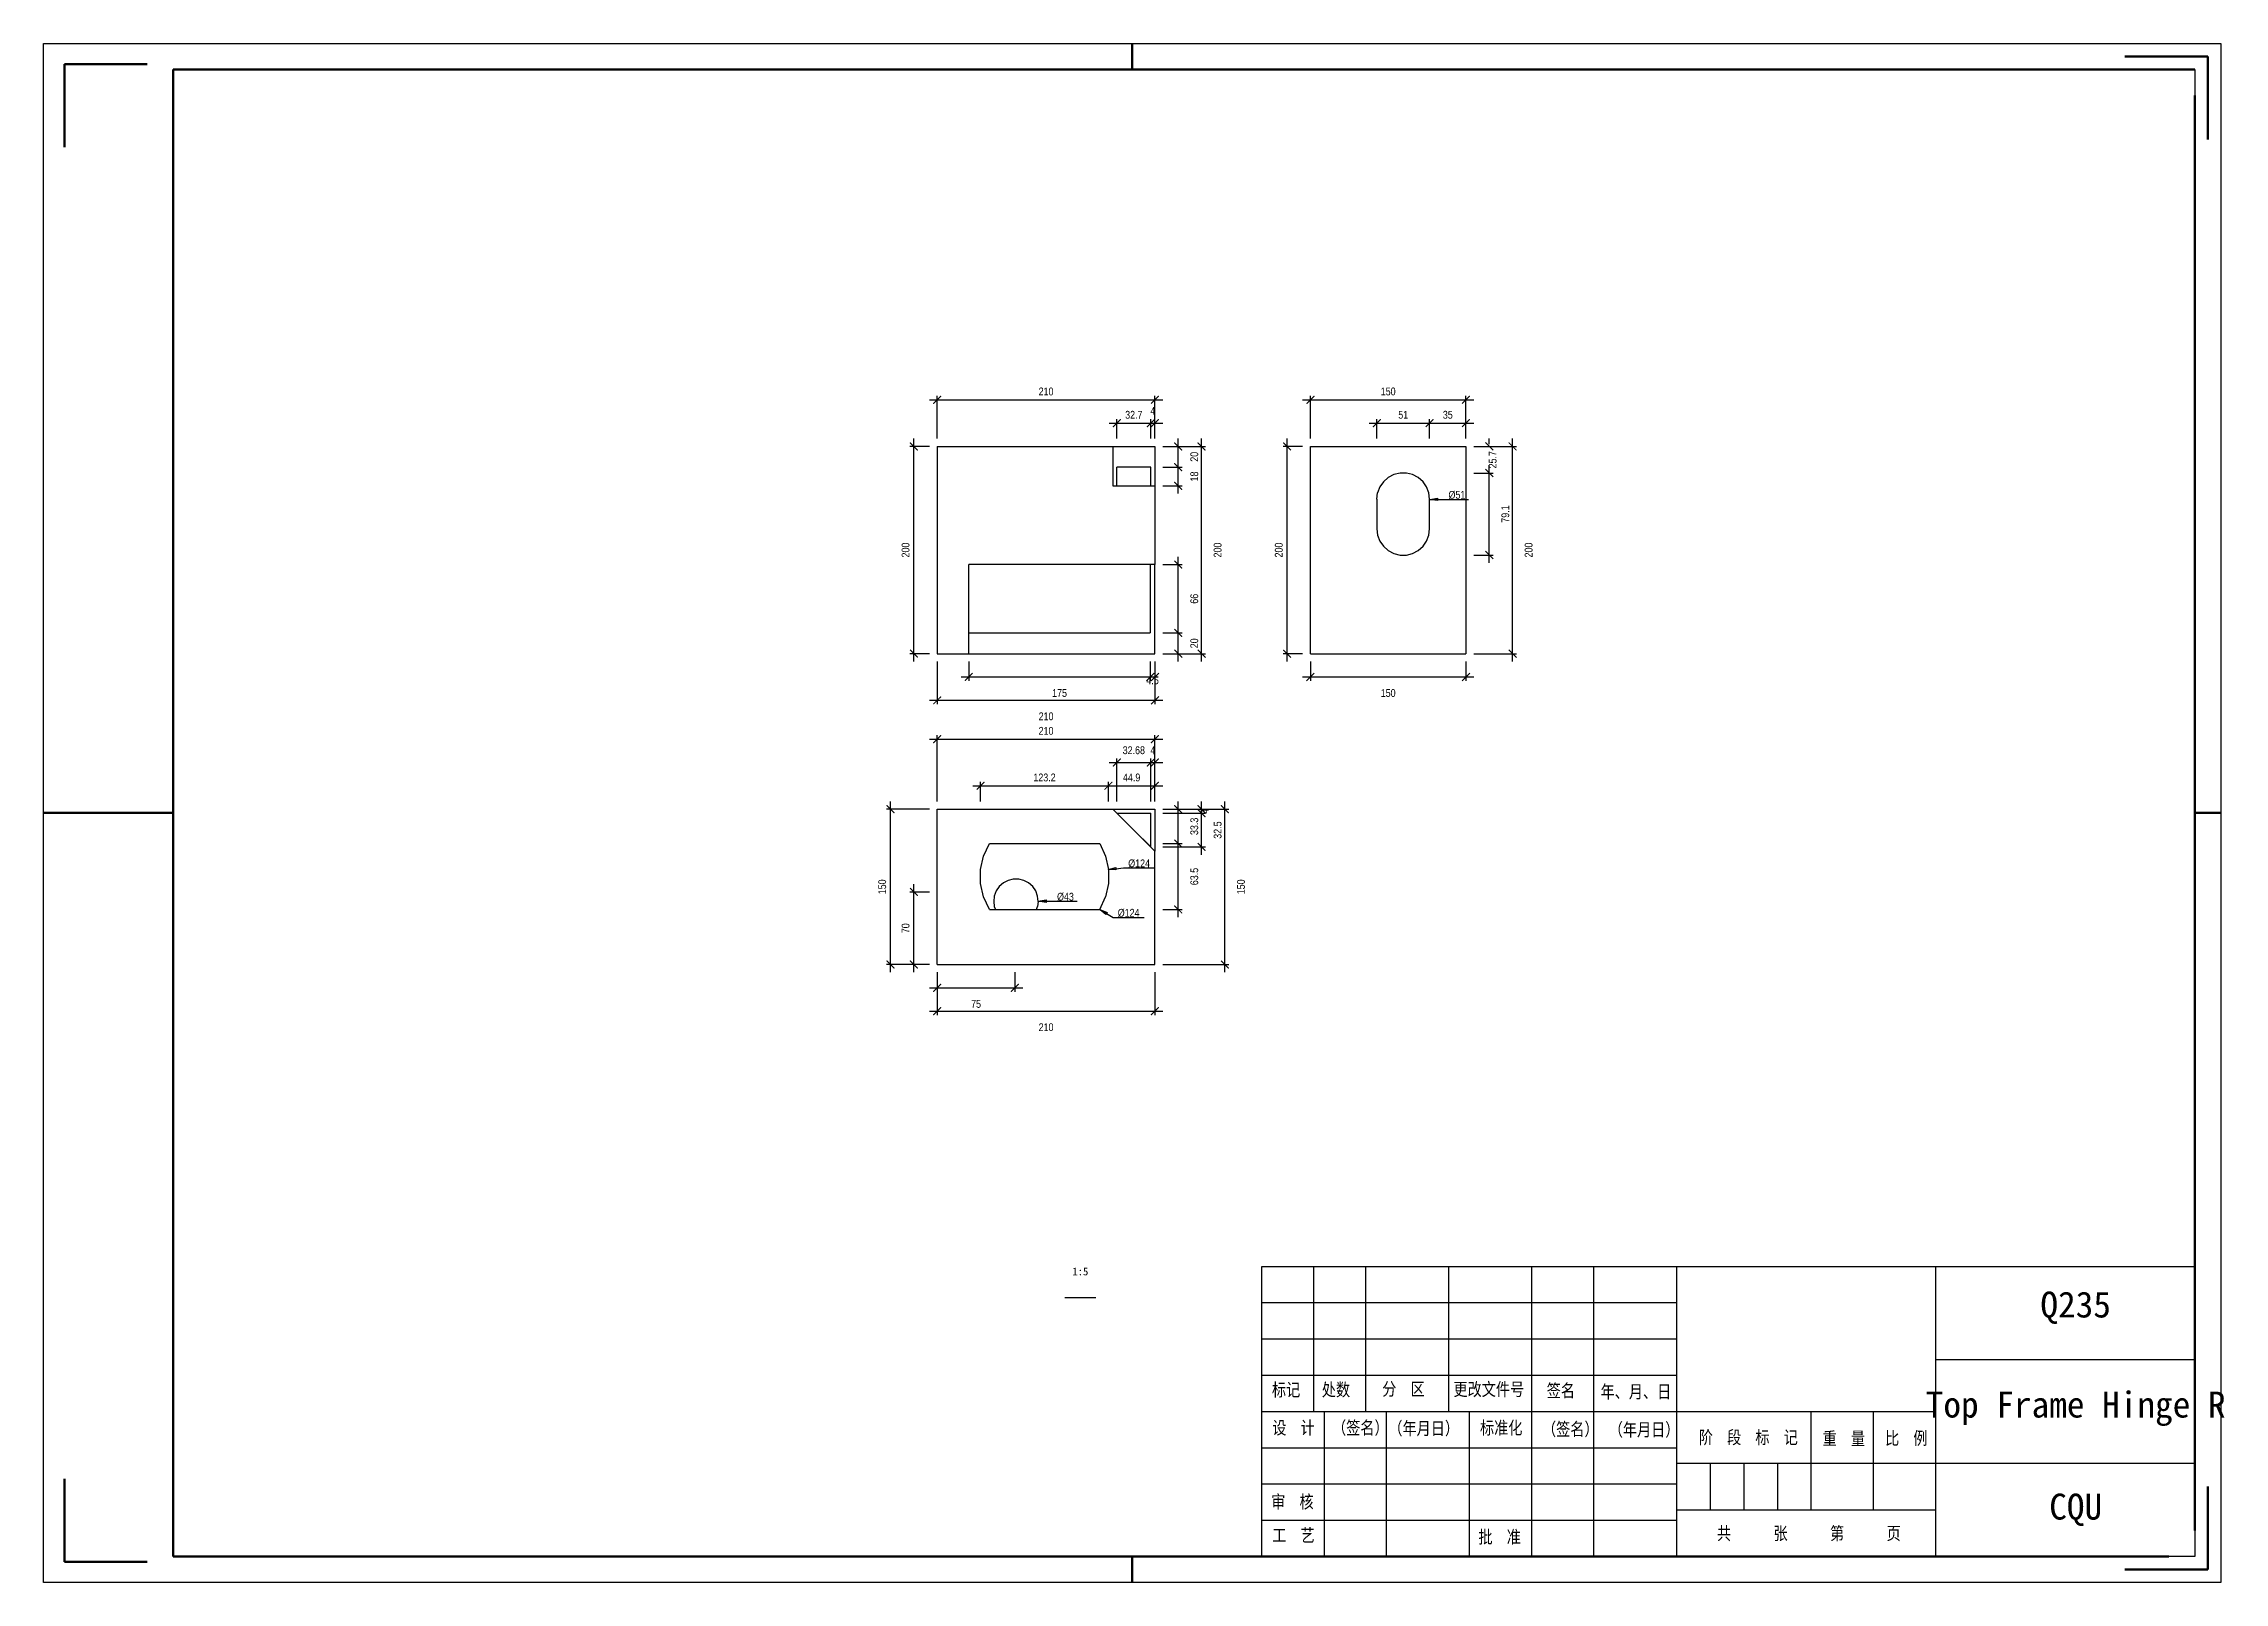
# Model space of a CAD drawing. Header units: millimetres. Extents: x 0 to 1925, y 0 to 4345.
# Drawn here: x 0 to 420.7, y 1835 to 2132 of the extents above; entities that cross this region are included whole.
import ezdxf

# ---------------------------------------------------------------- set-up
doc = ezdxf.new("R2010")
doc.units = ezdxf.units.MM
doc.layers.add('总内框线', color=7, linetype='Continuous', lineweight=50)
doc.layers.add('总外框线', color=7, linetype='Continuous', lineweight=30)
doc.styles.add('OpenSansCondensed-Light', font='OpenSansCondensed-Light.ttf')
doc.styles.add('陈杰（2）', font='gbenor.shx', dxfattribs={"width": 0.8, "bigfont": 'gbcbig.shx'})
doc.dimstyles.new('EZ_RADIUS', dxfattribs={"dimtxt": 0.25, "dimasz": 0.25, "dimexe": 0.375, "dimexo": 0.125, "dimgap": 0.1, "dimtad": 1, "dimlfac": 100, "dimzin": 12, "dimdsep": 46, "dimtxsty": 'OpenSansCondensed-Light', "dimblk": 'CLOSEDBLANK', "dimcen": 0, "dimazin": 3, "dimtfac": 0.5, "dimtofl": 0, "dimtmove": 1, "dimatfit": 3, "dimarcsym": 0})
doc.dimstyles.new('EZDXF', dxfattribs={"dimtxt": 0.25, "dimasz": 0.175, "dimexe": 0.375, "dimexo": 0.125, "dimgap": 0.1, "dimtad": 1, "dimlfac": 100, "dimzin": 12, "dimdsep": 46, "dimtxsty": 'OpenSansCondensed-Light', "dimblk": 'ARCHTICK', "dimcen": 2.5, "dimazin": 3, "dimtfac": 0.5, "dimtmove": 2, "dimatfit": 3, "dimarcsym": 0})

msp = doc.modelspace()

# ---------------------------------------------------------------- texts
at = {"attachment_point": 5}
for s, insert, char_height in [('1:5', (200, 1895), 1.5), ('Q235', (392, 1888), 5), ('Top Frame Hinge R', (392, 1868.5), 5), ('CQU', (392, 1849), 5)]:
    msp.add_mtext(s, dxfattribs=dict(at, insert=insert, char_height=char_height))
at = {"char_height": 2.5, "width": 93.0192856, "attachment_point": 1, "style": '陈杰（2）'}
for s, insert in [('{\\fSimSun|b0|i0|c134|p2;标记}', (236.95482, 1873.44053)), ('{\\fSimSun|b0|i0|c134|p2;处数}', (246.57596, 1873.45543)), ('{\\fSimSun|b0|i0|c134|p2;分\u3000区}', (258.23692, 1873.57959)), ('{\\fSimSun|b0|i0|c134|p2;更改文件号}', (271.97169, 1873.52496)), ('{\\fSimSun|b0|i0|c134|p2;签名}', (289.95608, 1873.2667)), ('{\\fSimSun|b0|i0|c134|p2;年、月、日}', (300.35064, 1873.07301)), ('{\\fSimSun|b0|i0|c134|p2;设\u3000计}', (237.01432, 1866.10007)), ('{\\fSimSun|b0|i0|c134|p2;（签名）}', (248.55629, 1866.10007)), ('{\\fSimSun|b0|i0|c134|p2;\u3000（年月日）}', (256.68156, 1865.98584)), ('{\\fSimSun|b0|i0|c134|p2;标准化}', (277.08823, 1866.08517)), ('{\\fSimSun|b0|i0|c134|p2;（签名）}', (289.05516, 1865.83685)), ('{\\fSimSun|b0|i0|c134|p2;（年月日）}', (301.923, 1865.73752)), ('{\\fSimSun|b0|i0|c134|p2;阶\u3000段\u3000标\u3000记}', (319.30395, 1864.25254)), ('{\\fSimSun|b0|i0|c134|p2;重\u3000量}', (343.18681, 1864.02408)), ('{\\fSimSun|b0|i0|c134|p2;比\u3000例}', (355.23873, 1864.09361)), ('{\\fSimSun|b0|i0|c134|p2;审\u3000核}', (236.81034, 1851.83138)), ('{\\fSimSun|b0|i0|c134|p2;工\u3000艺}', (237.01432, 1845.34515)), ('{\\fSimSun|b0|i0|c134|p2;批\u3000准}', (276.78226, 1845.0273)), ('{\\fSimSun|b0|i0|c134|p2;共\u3000\u3000\u3000张\u3000\u3000\u3000第\u3000\u3000\u3000页}', (322.79713, 1845.72757))]:
    msp.add_mtext(s, dxfattribs=dict(at, insert=insert))

# ---------------------------------------------------------------- blocks, each defined once
blk = doc.blocks.new('_ARCHTICK')
at = {"color": 0, "linetype": 'ByBlock', "const_width": 0.15}
blk.add_lwpolyline([(-0.5, -0.5), (0.5, 0.5)], dxfattribs=at)
blk = doc.blocks.new('_CLOSED')
at = {"color": 0, "linetype": 'ByBlock'}
blk.add_line((0, 0), (-1, 0), dxfattribs=at)
blk.add_lwpolyline([(-1, 0.16), (0, 0), (-1, -0.16)], close=True, dxfattribs=at)
blk = doc.blocks.new('*D480')
at = {"transparency": 16777216}
for p, q in [((268.89, 2044.03), (270.39, 2044.03)), ((270.39, 2044.03), (274.89, 2044.03))]:
    blk.add_line(p, q, dxfattribs=at)
at = {"layer": 'Defpoints', "transparency": 16777216}
for p in [(262.28, 2044.04), (267.39, 2044.03)]:
    blk.add_point(p, dxfattribs=at)
at = {"transparency": 16777216, "xscale": 1.5, "yscale": 1.5, "rotation": 179.8983361381651}
blk.add_blockref('_CLOSED', (267.39, 2044.03), dxfattribs=at)
at = {"transparency": 16777216, "insert": (272.64, 2044.88), "char_height": 1.5, "attachment_point": 5, "style": 'OpenSansCondensed-Light'}
blk.add_mtext('%%c51', dxfattribs=at)
blk = doc.blocks.new('*D489')
at = {"transparency": 16777216}
for p, q in [((206.84, 1972.74), (208.33, 1972.9)), ((208.33, 1972.9), (214.33, 1972.9))]:
    blk.add_line(p, q, dxfattribs=at)
at = {"layer": 'Defpoints', "transparency": 16777216}
for p in [(193.05, 1971.24), (205.35, 1972.58)]:
    blk.add_point(p, dxfattribs=at)
at = {"transparency": 16777216, "xscale": 1.5, "yscale": 1.5, "rotation": 186.190014263077}
blk.add_blockref('_CLOSED', (205.35, 1972.58), dxfattribs=at)
at = {"transparency": 16777216, "insert": (211.33, 1973.75), "char_height": 1.5, "attachment_point": 5, "style": 'OpenSansCondensed-Light'}
blk.add_mtext('%%c124', dxfattribs=at)
blk = doc.blocks.new('*D490')
at = {"transparency": 16777216}
for p, q in [((205.02, 1964.13), (206.31, 1963.36)), ((206.31, 1963.36), (212.31, 1963.36))]:
    blk.add_line(p, q, dxfattribs=at)
at = {"layer": 'Defpoints', "transparency": 16777216}
for p in [(193.08, 1971.24), (203.73, 1964.89)]:
    blk.add_point(p, dxfattribs=at)
at = {"transparency": 16777216, "xscale": 1.5, "yscale": 1.5, "rotation": 149.192919257242}
blk.add_blockref('_CLOSED', (203.73, 1964.89), dxfattribs=at)
at = {"transparency": 16777216, "insert": (209.31, 1964.21), "char_height": 1.5, "attachment_point": 5, "style": 'OpenSansCondensed-Light'}
blk.add_mtext('%%c124', dxfattribs=at)
blk = doc.blocks.new('*D491')
at = {"transparency": 16777216}
for p, q in [((193.37, 1966.47), (194.87, 1966.47)), ((194.87, 1966.47), (199.37, 1966.47))]:
    blk.add_line(p, q, dxfattribs=at)
at = {"layer": 'Defpoints', "transparency": 16777216}
for p in [(187.58, 1966.46), (191.87, 1966.47)]:
    blk.add_point(p, dxfattribs=at)
at = {"transparency": 16777216, "xscale": 1.5, "yscale": 1.5, "rotation": 180.1188748417308}
blk.add_blockref('_CLOSED', (191.87, 1966.47), dxfattribs=at)
at = {"transparency": 16777216, "insert": (197.12, 1967.32), "char_height": 1.5, "attachment_point": 5, "style": 'OpenSansCondensed-Light'}
blk.add_mtext('%%c43', dxfattribs=at)

# ---------------------------------------------------------------- dimensions: what is measured, and where the dimension line sits
for base, p1, p2, location, override in [((172.37901, 2063.25), (172.37901, 2054.25), (214.37901, 2054.25), (193.37901, 2064.85), {"dimtxt": 1.5, "dimasz": 1.5, "dimexe": 0.75, "dimexo": 1.5, "dimtad": 1, "dimlfac": 5, "dimblk": 'ARCHTICK', "dimsah": 0, "dimtsz": 0, "dimdle": 1.5, "dimtmove": 2}), ((244.37901, 2063.25), (244.37901, 2054.25), (274.37901, 2054.25), (259.37901, 2064.85), {"dimtxt": 1.5, "dimasz": 1.5, "dimexe": 0.75, "dimexo": 1.5, "dimtad": 1, "dimlfac": 5, "dimblk": 'ARCHTICK', "dimsah": 0, "dimtsz": 0, "dimdle": 1.5, "dimtmove": 2}), ((213.57901, 2058.75), (213.57901, 2054.25), (214.37901, 2054.25), (213.97901, 2061.1), {"dimtxt": 1.5, "dimasz": 1.5, "dimexe": 0.75, "dimexo": 1.5, "dimtad": 1, "dimlfac": 5, "dimblk": 'ARCHTICK', "dimsah": 0, "dimtsz": 0, "dimdle": 1.5, "dimtmove": 2}), ((207.03901, 2058.75), (207.03901, 2054.25), (213.57901, 2054.25), (210.30901, 2060.35), {"dimtxt": 1.5, "dimasz": 1.5, "dimexe": 0.75, "dimexo": 1.5, "dimtad": 1, "dimlfac": 5, "dimblk": 'ARCHTICK', "dimsah": 0, "dimtsz": 0, "dimdle": 1.5, "dimtmove": 2}), ((257.17901, 2058.75), (257.17901, 2054.25), (267.37901, 2054.25), (262.27901, 2060.35), {"dimtxt": 1.5, "dimasz": 1.5, "dimexe": 0.75, "dimexo": 1.5, "dimtad": 1, "dimlfac": 5, "dimblk": 'ARCHTICK', "dimsah": 0, "dimtsz": 0, "dimdle": 1.5, "dimtmove": 2}), ((267.37901, 2058.75), (267.37901, 2054.25), (274.37901, 2054.25), (270.87901, 2060.35), {"dimtxt": 1.5, "dimasz": 1.5, "dimexe": 0.75, "dimexo": 1.5, "dimtad": 1, "dimlfac": 5, "dimblk": 'ARCHTICK', "dimsah": 0, "dimtsz": 0, "dimdle": 1.5, "dimtmove": 2}), ((172.37901, 2005.25), (172.37901, 2014.25), (214.37901, 2014.25), (193.37901, 2002.15), {"dimtxt": 1.5, "dimasz": 1.5, "dimexe": 0.75, "dimexo": 1.5, "dimtad": 4, "dimlfac": 5, "dimblk": 'ARCHTICK', "dimsah": 0, "dimtsz": 0, "dimdle": 1.5, "dimtmove": 2}), ((178.47901, 2009.75), (178.47901, 2014.25), (213.47901, 2014.25), (195.97901, 2006.65), {"dimtxt": 1.5, "dimasz": 1.5, "dimexe": 0.75, "dimexo": 1.5, "dimtad": 4, "dimlfac": 5, "dimblk": 'ARCHTICK', "dimsah": 0, "dimtsz": 0, "dimdle": 1.5, "dimtmove": 2}), ((213.47901, 2009.75), (213.47901, 2014.25), (214.37901, 2014.25), (213.92901, 2009.1), {"dimtxt": 1.5, "dimasz": 1.5, "dimexe": 0.75, "dimexo": 1.5, "dimtad": 4, "dimlfac": 5, "dimblk": 'ARCHTICK', "dimsah": 0, "dimtsz": 0, "dimdle": 1.5, "dimtmove": 2}), ((244.37901, 2009.75), (244.37901, 2014.25), (274.37901, 2014.25), (259.37901, 2006.65), {"dimtxt": 1.5, "dimasz": 1.5, "dimexe": 0.75, "dimexo": 1.5, "dimtad": 4, "dimlfac": 5, "dimblk": 'ARCHTICK', "dimsah": 0, "dimtsz": 0, "dimdle": 1.5, "dimtmove": 2}), ((172.37901, 1997.75), (172.37901, 1984.25), (214.37901, 1984.25), (193.37901, 1999.35), {"dimtxt": 1.5, "dimasz": 1.5, "dimexe": 0.75, "dimexo": 1.5, "dimtad": 1, "dimlfac": 5, "dimblk": 'ARCHTICK', "dimsah": 0, "dimtsz": 0, "dimdle": 1.5, "dimtmove": 2}), ((207.04296, 1993.25), (207.04296, 1984.25), (213.57901, 1984.25), (210.31098, 1995.6), {"dimtxt": 1.5, "dimasz": 1.5, "dimexe": 0.75, "dimexo": 1.5, "dimtad": 1, "dimlfac": 5, "dimblk": 'ARCHTICK', "dimsah": 0, "dimtsz": 0, "dimdle": 1.5, "dimtmove": 2}), ((213.57901, 1993.25), (213.57901, 1984.25), (214.37901, 1984.25), (213.97901, 1995.6), {"dimtxt": 1.5, "dimasz": 1.5, "dimexe": 0.75, "dimexo": 1.5, "dimtad": 1, "dimlfac": 5, "dimblk": 'ARCHTICK', "dimsah": 0, "dimtsz": 0, "dimdle": 1.5, "dimtmove": 2}), ((180.75901, 1988.75), (180.75901, 1984.25), (205.39901, 1984.25), (193.07901, 1990.35), {"dimtxt": 1.5, "dimasz": 1.5, "dimexe": 0.75, "dimexo": 1.5, "dimtad": 1, "dimlfac": 5, "dimblk": 'ARCHTICK', "dimsah": 0, "dimtsz": 0, "dimdle": 1.5, "dimtmove": 2}), ((205.39901, 1988.75), (205.39901, 1984.25), (214.37901, 1984.25), (209.88901, 1990.35), {"dimtxt": 1.5, "dimasz": 1.5, "dimexe": 0.75, "dimexo": 1.5, "dimtad": 1, "dimlfac": 5, "dimblk": 'ARCHTICK', "dimsah": 0, "dimtsz": 0, "dimdle": 1.5, "dimtmove": 2}), ((172.37901, 1949.75), (172.37901, 1954.25), (187.37901, 1954.25), (179.87901, 1946.65), {"dimtxt": 1.5, "dimasz": 1.5, "dimexe": 0.75, "dimexo": 1.5, "dimtad": 4, "dimlfac": 5, "dimblk": 'ARCHTICK', "dimsah": 0, "dimtsz": 0, "dimdle": 1.5, "dimtmove": 2}), ((172.37901, 1945.25), (172.37901, 1954.25), (214.37901, 1954.25), (193.37901, 1942.15), {"dimtxt": 1.5, "dimasz": 1.5, "dimexe": 0.75, "dimexo": 1.5, "dimtad": 4, "dimlfac": 5, "dimblk": 'ARCHTICK', "dimsah": 0, "dimtsz": 0, "dimdle": 1.5, "dimtmove": 2})]:
    msp.add_linear_dim(base=base, p1=p1, p2=p2, location=location, dimstyle='EZDXF', override=override).render()
for base, p1, p2, location, override in [((167.87901, 2014.25), (172.37901, 2014.25), (172.37901, 2054.25), (166.27901, 2034.25), {"dimtxt": 1.5, "dimasz": 1.5, "dimexe": 0.75, "dimexo": 1.5, "dimtad": 1, "dimlfac": 5, "dimblk": 'ARCHTICK', "dimsah": 0, "dimtsz": 0, "dimdle": 1.5, "dimtmove": 2}), ((218.87901, 2050.25), (214.37901, 2050.25), (214.37901, 2054.25), (221.97901, 2052.25), {"dimtxt": 1.5, "dimasz": 1.5, "dimexe": 0.75, "dimexo": 1.5, "dimtad": 4, "dimlfac": 5, "dimblk": 'ARCHTICK', "dimsah": 0, "dimtsz": 0, "dimdle": 1.5, "dimtmove": 2}), ((223.37901, 2014.25), (214.37901, 2014.25), (214.37901, 2054.25), (226.47901, 2034.25), {"dimtxt": 1.5, "dimasz": 1.5, "dimexe": 0.75, "dimexo": 1.5, "dimtad": 4, "dimlfac": 5, "dimblk": 'ARCHTICK', "dimsah": 0, "dimtsz": 0, "dimdle": 1.5, "dimtmove": 2}), ((239.87901, 2014.25), (244.37901, 2014.25), (244.37901, 2054.25), (238.27901, 2034.25), {"dimtxt": 1.5, "dimasz": 1.5, "dimexe": 0.75, "dimexo": 1.5, "dimtad": 1, "dimlfac": 5, "dimblk": 'ARCHTICK', "dimsah": 0, "dimtsz": 0, "dimdle": 1.5, "dimtmove": 2}), ((278.87901, 2049.11), (274.37901, 2049.11), (274.37901, 2054.25), (279.52901, 2051.68), {"dimtxt": 1.5, "dimasz": 1.5, "dimexe": 0.75, "dimexo": 1.5, "dimtad": 4, "dimlfac": 5, "dimblk": 'ARCHTICK', "dimsah": 0, "dimtsz": 0, "dimdle": 1.5, "dimtmove": 2}), ((283.37901, 2014.25), (274.37901, 2014.25), (274.37901, 2054.25), (286.47901, 2034.25), {"dimtxt": 1.5, "dimasz": 1.5, "dimexe": 0.75, "dimexo": 1.5, "dimtad": 4, "dimlfac": 5, "dimblk": 'ARCHTICK', "dimsah": 0, "dimtsz": 0, "dimdle": 1.5, "dimtmove": 2}), ((218.87901, 2046.65), (214.37901, 2046.65), (214.37901, 2050.25), (221.97901, 2048.45), {"dimtxt": 1.5, "dimasz": 1.5, "dimexe": 0.75, "dimexo": 1.5, "dimtad": 4, "dimlfac": 5, "dimblk": 'ARCHTICK', "dimsah": 0, "dimtsz": 0, "dimdle": 1.5, "dimtmove": 2}), ((278.87901, 2033.29), (274.37901, 2033.29), (274.37901, 2049.11), (281.97901, 2041.2), {"dimtxt": 1.5, "dimasz": 1.5, "dimexe": 0.75, "dimexo": 1.5, "dimtad": 4, "dimlfac": 5, "dimblk": 'ARCHTICK', "dimsah": 0, "dimtsz": 0, "dimdle": 1.5, "dimtmove": 2}), ((218.87901, 2018.25), (214.37901, 2018.25), (214.37901, 2031.45), (221.97901, 2024.85), {"dimtxt": 1.5, "dimasz": 1.5, "dimexe": 0.75, "dimexo": 1.5, "dimtad": 4, "dimlfac": 5, "dimblk": 'ARCHTICK', "dimsah": 0, "dimtsz": 0, "dimdle": 1.5, "dimtmove": 2}), ((218.87901, 2014.25), (214.37901, 2014.25), (214.37901, 2018.25), (221.97901, 2016.25), {"dimtxt": 1.5, "dimasz": 1.5, "dimexe": 0.75, "dimexo": 1.5, "dimtad": 4, "dimlfac": 5, "dimblk": 'ARCHTICK', "dimsah": 0, "dimtsz": 0, "dimdle": 1.5, "dimtmove": 2}), ((163.37901, 1954.25), (172.37901, 1954.25), (172.37901, 1984.25), (161.77901, 1969.25), {"dimtxt": 1.5, "dimasz": 1.5, "dimexe": 0.75, "dimexo": 1.5, "dimtad": 1, "dimlfac": 5, "dimblk": 'ARCHTICK', "dimsah": 0, "dimtsz": 0, "dimdle": 1.5, "dimtmove": 2}), ((218.87901, 1977.59), (214.37901, 1977.59), (214.37901, 1984.25), (221.97901, 1980.92), {"dimtxt": 1.5, "dimasz": 1.5, "dimexe": 0.75, "dimexo": 1.5, "dimtad": 4, "dimlfac": 5, "dimblk": 'ARCHTICK', "dimsah": 0, "dimtsz": 0, "dimdle": 1.5, "dimtmove": 2}), ((223.37901, 1983.45), (214.37901, 1983.45), (214.37901, 1984.25), (224.02901, 1983.85), {"dimtxt": 1.5, "dimasz": 1.5, "dimexe": 0.75, "dimexo": 1.5, "dimtad": 4, "dimlfac": 5, "dimblk": 'ARCHTICK', "dimsah": 0, "dimtsz": 0, "dimdle": 1.5, "dimtmove": 2}), ((227.87901, 1954.25), (214.37901, 1954.25), (214.37901, 1984.25), (230.97901, 1969.25), {"dimtxt": 1.5, "dimasz": 1.5, "dimexe": 0.75, "dimexo": 1.5, "dimtad": 4, "dimlfac": 5, "dimblk": 'ARCHTICK', "dimsah": 0, "dimtsz": 0, "dimdle": 1.5, "dimtmove": 2}), ((223.37901, 1976.95), (214.37901, 1976.95), (214.37901, 1983.45), (226.47901, 1980.2), {"dimtxt": 1.5, "dimasz": 1.5, "dimexe": 0.75, "dimexo": 1.5, "dimtad": 4, "dimlfac": 5, "dimblk": 'ARCHTICK', "dimsah": 0, "dimtsz": 0, "dimdle": 1.5, "dimtmove": 2}), ((218.87901, 1964.89), (214.37901, 1964.89), (214.37901, 1977.59), (221.97901, 1971.24), {"dimtxt": 1.5, "dimasz": 1.5, "dimexe": 0.75, "dimexo": 1.5, "dimtad": 4, "dimlfac": 5, "dimblk": 'ARCHTICK', "dimsah": 0, "dimtsz": 0, "dimdle": 1.5, "dimtmove": 2}), ((167.87901, 1954.25), (172.37901, 1954.25), (172.37901, 1968.25), (166.27901, 1961.25), {"dimtxt": 1.5, "dimasz": 1.5, "dimexe": 0.75, "dimexo": 1.5, "dimtad": 1, "dimlfac": 5, "dimblk": 'ARCHTICK', "dimsah": 0, "dimtsz": 0, "dimdle": 1.5, "dimtmove": 2})]:
    msp.add_linear_dim(base=base, p1=p1, p2=p2, angle=90, location=location, dimstyle='EZDXF', override=override).render()
for p1, p2, text, picture, middle in [((257.17261, 2044.05001), (267.3854, 2044.03189), '51', '*D480', (270.3854, 2044.02657)), ((182.43799, 1977.5906), (203.73115, 1964.89377), '124', '*D490', (206.30784, 1963.35732)), ((180.75384, 1969.90944), (205.34512, 1972.57657), '124', '*D489', (208.32763, 1972.90005)), ((183.28681, 1966.45002), (191.8712, 1966.46783), '43', '*D491', (194.87119, 1966.47405))]:
    dim = msp.add_diameter_dim_2p(p1=p1, p2=p2, text=text, dimstyle='EZ_RADIUS', override={"dimtxt": 1.5, "dimasz": 1.5, "dimexe": 0.75, "dimtad": 1, "dimtoh": 1, "dimlfac": 5, "dimblk": 'CLOSED', "dimsah": 0, "dimtsz": 0})
    dim.commit()
    dim.dimension.update_dxf_attribs({"geometry": picture, "text_midpoint": middle})

# ---------------------------------------------------------------- linework, layer by layer
for p, q in [((415, 2127), (415, 1942)), ((172.37901, 2054.25), (172.37901, 2014.25)), ((172.37901, 2054.25), (206.23901, 2054.25)), ((206.23901, 2054.25), (206.23901, 2046.65)), ((206.23901, 2054.25), (214.37901, 2054.25)), ((214.37901, 2054.25), (214.37901, 2046.65)), ((244.37901, 2054.25), (274.37901, 2054.25)), ((244.37901, 2014.25), (244.37901, 2054.25)), ((274.37901, 2054.25), (274.37901, 2014.25)), ((207.03901, 2046.65), (207.03901, 2050.25)), ((213.57901, 2050.25), (207.03901, 2050.25)), ((213.57901, 2046.65), (213.57901, 2050.25)), ((260.47901, 2048.81), (259.37901, 2048.25)), ((261.65901, 2049.11), (260.47901, 2048.81)), ((262.89901, 2049.11), (261.65901, 2049.11)), ((264.07901, 2048.81), (262.89901, 2049.11)), ((265.17901, 2048.25), (264.07901, 2048.81)), ((206.23901, 2046.65), (214.37901, 2046.65)), ((214.37901, 2046.65), (214.37901, 2031.45)), ((257.17901, 2044.05), (257.31901, 2045.27)), ((257.75901, 2046.43), (257.31901, 2045.27)), ((258.45901, 2047.43), (257.75901, 2046.43)), ((259.37901, 2048.25), (258.45901, 2047.43)), ((266.09901, 2047.43), (265.17901, 2048.25)), ((266.79901, 2046.43), (266.09901, 2047.43)), ((267.23901, 2045.27), (266.79901, 2046.43)), ((267.37901, 2044.05), (267.23901, 2045.27)), ((257.17901, 2044.05), (257.17901, 2038.35)), ((267.37901, 2038.35), (267.37901, 2044.05)), ((257.17901, 2038.35), (257.31901, 2037.13)), ((257.31901, 2037.13), (257.75901, 2035.97)), ((266.79901, 2035.97), (267.23901, 2037.13)), ((267.23901, 2037.13), (267.37901, 2038.35)), ((257.75901, 2035.97), (258.45901, 2034.97)), ((258.45901, 2034.97), (259.37901, 2034.15)), ((259.37901, 2034.15), (260.47901, 2033.59)), ((260.47901, 2033.59), (261.65901, 2033.29)), ((261.65901, 2033.29), (262.89901, 2033.29)), ((262.89901, 2033.29), (264.07901, 2033.59)), ((264.07901, 2033.59), (265.17901, 2034.15)), ((265.17901, 2034.15), (266.09901, 2034.97)), ((266.09901, 2034.97), (266.79901, 2035.97)), ((178.47901, 2014.25), (178.47901, 2031.45)), ((214.37901, 2031.45), (178.47901, 2031.45)), ((213.47901, 2031.45), (213.47901, 2018.25)), ((214.37901, 2014.25), (214.37901, 2031.45)), ((178.47901, 2018.25), (213.47901, 2018.25)), ((172.37901, 2014.25), (178.47901, 2014.25)), ((178.47901, 2014.25), (214.37901, 2014.25)), ((244.37901, 2014.25), (274.37901, 2014.25)), ((172.37901, 1954.25), (172.37901, 1984.25)), ((172.37901, 1984.25), (206.23901, 1984.25)), ((206.23901, 1984.25), (214.37901, 1976.15)), ((206.23901, 1984.25), (214.37901, 1984.25)), ((207.04296, 1983.45), (213.57901, 1983.45)), ((213.57901, 1976.95), (213.57901, 1983.45)), ((214.37901, 1984.25), (214.37901, 1976.15)), ((181.31901, 1975.19), (182.43901, 1977.59)), ((182.43901, 1977.59), (203.73901, 1977.59)), ((203.73901, 1977.59), (204.83901, 1975.19)), ((213.57901, 1976.95), (210.30901, 1980.2)), ((180.75901, 1972.59), (181.31901, 1975.19)), ((204.83901, 1975.19), (205.39901, 1972.59)), ((214.37901, 1954.25), (214.37901, 1976.15)), ((180.75901, 1969.91), (180.75901, 1972.59)), ((181.31901, 1967.31), (180.75901, 1969.91)), ((184.35901, 1969.31), (183.77901, 1968.45)), ((185.13901, 1969.99), (184.35901, 1969.31)), ((186.05901, 1970.47), (185.13901, 1969.99)), ((187.05901, 1970.71), (186.05901, 1970.47)), ((188.09901, 1970.71), (187.05901, 1970.71)), ((189.09901, 1970.47), (188.09901, 1970.71)), ((190.01901, 1969.99), (189.09901, 1970.47)), ((190.79901, 1969.31), (190.01901, 1969.99)), ((191.37901, 1968.45), (190.79901, 1969.31)), ((205.39901, 1969.91), (204.83901, 1967.31)), ((205.39901, 1972.59), (205.39901, 1969.91)), ((182.43901, 1964.89), (181.31901, 1967.31)), ((182.43901, 1964.89), (203.73901, 1964.89)), ((183.39901, 1967.47), (183.27901, 1966.45)), ((183.27901, 1966.45), (183.39901, 1965.43)), ((183.77901, 1968.45), (183.39901, 1967.47)), ((183.39901, 1965.43), (183.60839, 1964.89)), ((191.75901, 1967.47), (191.37901, 1968.45)), ((191.54962, 1964.89), (191.75901, 1965.43)), ((191.87901, 1966.45), (191.75901, 1967.47)), ((191.87901, 1966.45), (191.75901, 1965.43)), ((203.73901, 1964.89), (204.83901, 1967.31)), ((172.37901, 1954.25), (214.37901, 1954.25)), ((235, 1896), (415, 1896)), ((235, 1840), (235, 1896)), ((245, 1896), (245, 1868)), ((255, 1896), (255, 1868)), ((271, 1896), (271, 1868)), ((287, 1896), (287, 1868)), ((299, 1896), (299, 1840)), ((315, 1896), (315, 1840)), ((365, 1840), (365, 1896)), ((415, 1896), (415, 1840)), ((197, 1890), (203, 1890)), ((235, 1889), (315, 1889)), ((235, 1882), (315, 1882)), ((365, 1878), (415, 1878)), ((235, 1875), (315, 1875)), ((235, 1868), (365, 1868)), ((247, 1868), (247, 1840)), ((259, 1868), (259, 1840)), ((275, 1868), (275, 1840)), ((287, 1868), (287, 1840)), ((341, 1849), (341, 1868)), ((353, 1849), (353, 1868)), ((235, 1861), (315, 1861)), ((315, 1858), (365, 1858)), ((321.5, 1858), (321.5, 1849)), ((328, 1858), (328, 1849)), ((334.5, 1858), (334.5, 1849)), ((365, 1858), (415, 1858)), ((235, 1854), (315, 1854)), ((235, 1847), (315, 1847)), ((315, 1849), (365, 1849)), ((415, 1840), (235, 1840))]:
    msp.add_line(p, q)
at = {"layer": '总内框线'}
for p, q in [((210, 2127), (210, 2132)), ((417.5, 2129.5), (401.5, 2129.5)), ((417.5, 2129.5), (417.5, 2113.5)), ((4, 2128), (4, 2112)), ((4, 2128), (20, 2128)), ((25, 1840), (25, 2127)), ((25, 2127), (415, 2127)), ((415, 2122), (415, 1845)), ((0, 1983.5), (25, 1983.5)), ((415, 1983.5), (420, 1983.5)), ((4, 1839), (4, 1855)), ((417.5, 1837.5), (417.5, 1853.5)), ((4, 1839), (20, 1839)), ((410, 1840), (25, 1840)), ((210, 1835), (210, 1840)), ((417.5, 1837.5), (401.5, 1837.5))]:
    msp.add_line(p, q, dxfattribs=at)
at = {"layer": '总外框线'}
for p, q in [((0, 1835), (0, 2132)), ((0, 2132), (420, 2132)), ((420, 2132), (420, 1835)), ((420, 1835), (0, 1835))]:
    msp.add_line(p, q, dxfattribs=at)

msp.set_redraw_order([(e.dxf.handle, doc.entitydb.next_handle()) for e in msp.query("TEXT MTEXT ATTDEF DIMENSION ARC_DIMENSION")])  # texts and dimensions are drawn at this point

doc.saveas('drawing.dxf')
